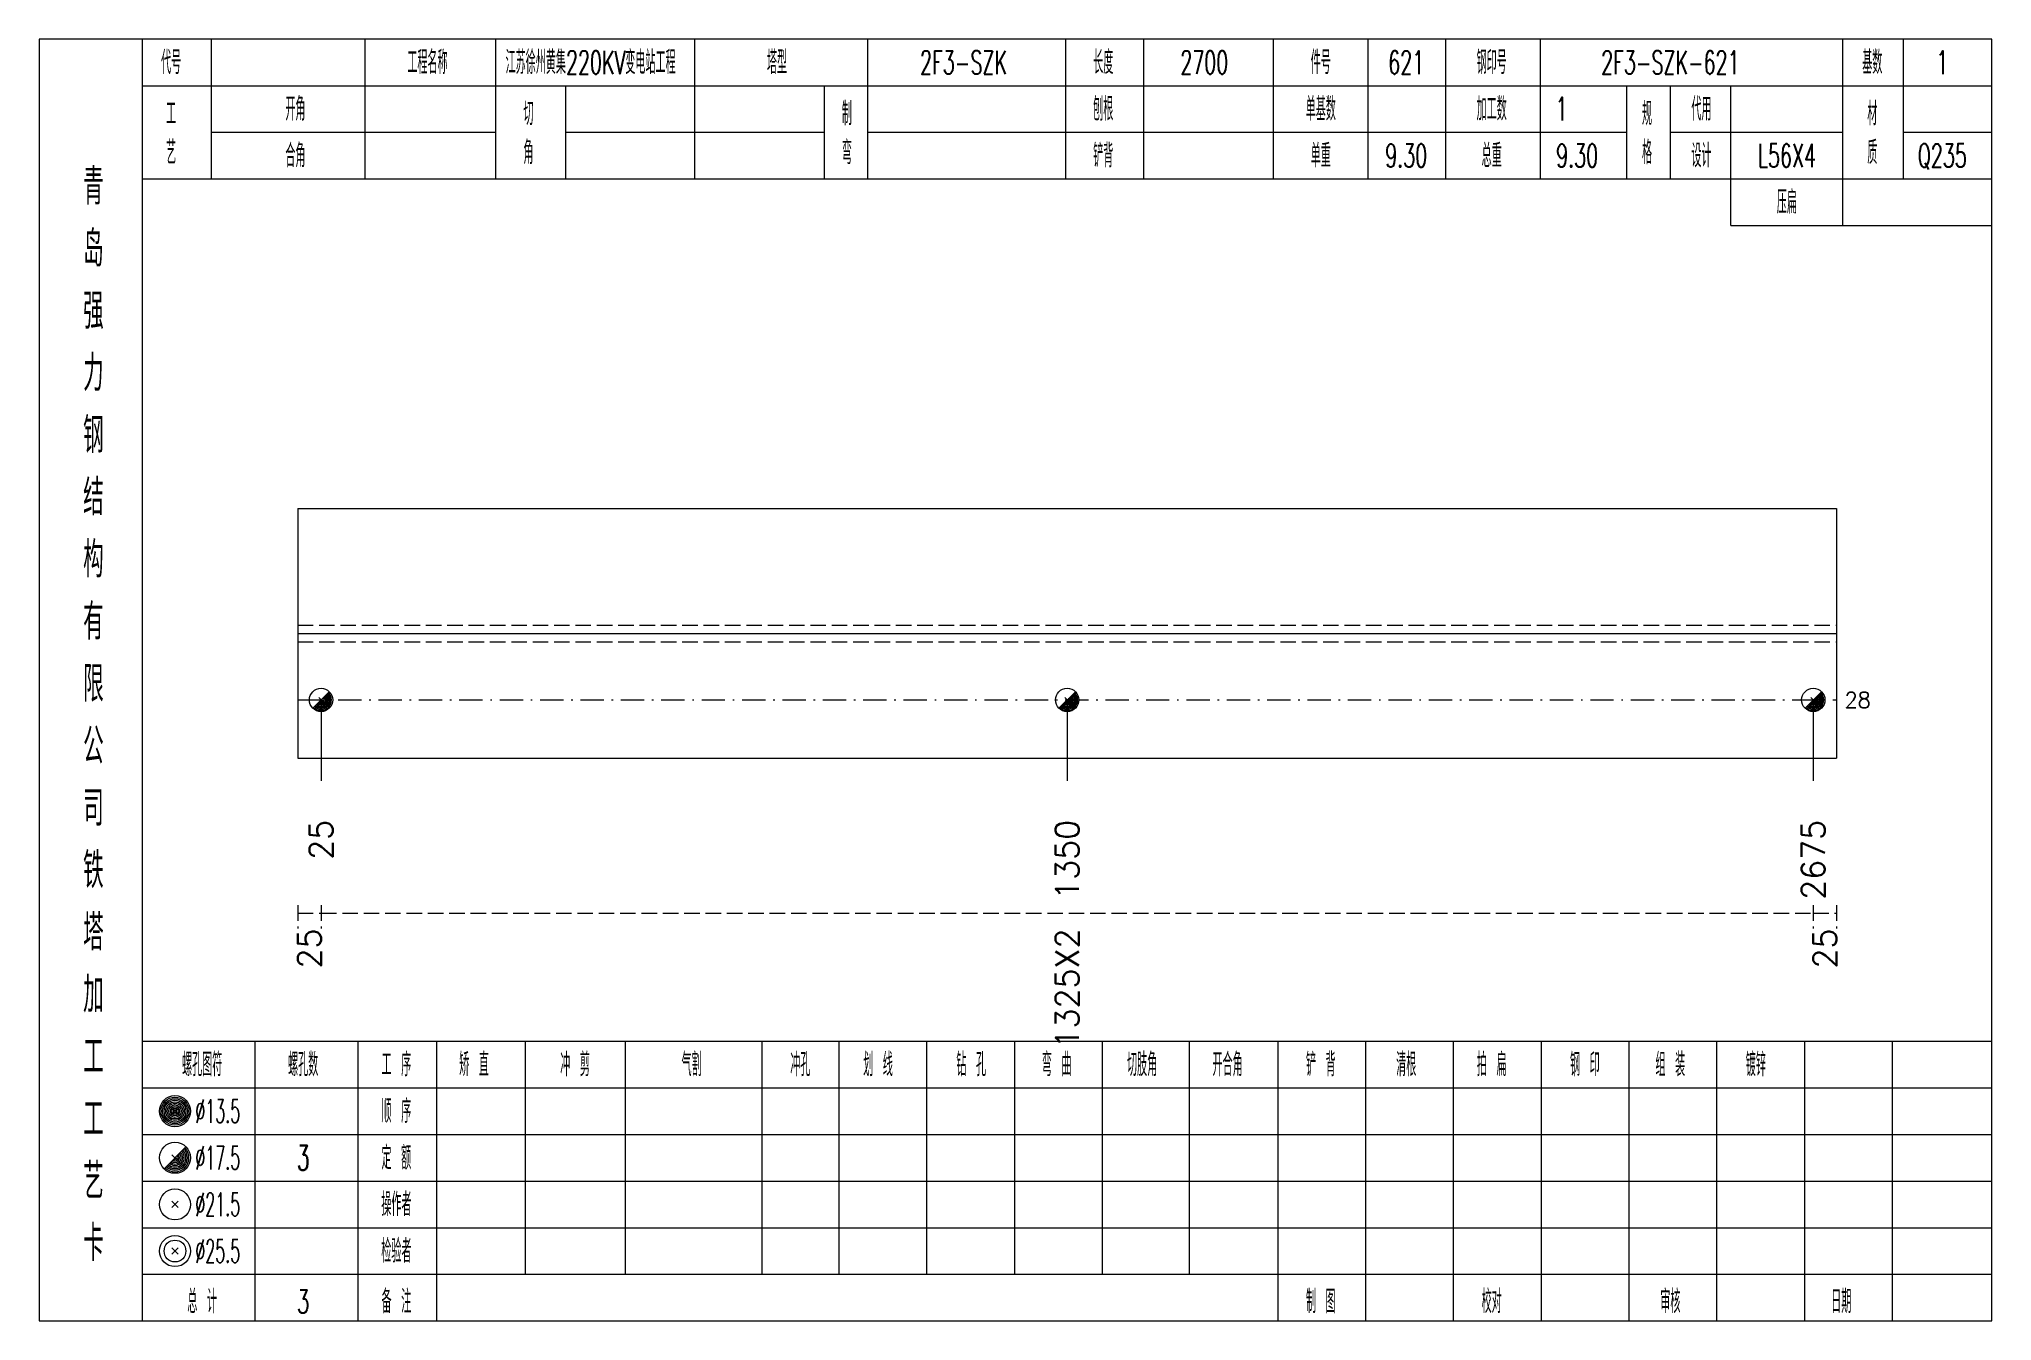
# Model space of a CAD drawing. Extents: x 0 to 4623, y -1159 to 4890.
# Drawn here: x 311.4 to 562.8, y 1800 to 1965 of the extents above; entities that cross this region are included whole.
import ezdxf
from ezdxf.enums import TextEntityAlignment as Align

# ---------------------------------------------------------------- set-up
doc = ezdxf.new("R2010")
doc.units = 0
doc.header["$MEASUREMENT"] = 0
doc.linetypes.add('一点画线', pattern=[5.2, 3, -1, 0.2, -1])
doc.linetypes.add('虚线', pattern=[2.75, 2, -0.75])
doc.layers.get('0').update_dxf_attribs({"linetype": 'CONTINUOUS', "lineweight": 25})
for name, color, linetype, lineweight in [('1', 7, 'CONTINUOUS', 25), ('4', 7, 'CONTINUOUS', 25), ('5', 7, 'CONTINUOUS', 25)]:
    doc.layers.add(name, color=color, linetype=linetype, lineweight=lineweight)
doc.styles.get("Standard").update_dxf_attribs({"font": 'simplex.shx', "width": 0.7, "height": 3, "bigfont": 'gbhzfs.shx'})

msp = doc.modelspace()

# ---------------------------------------------------------------- texts
at = {"color": 7, "linetype": 'Continuous', "lineweight": 13}
msp.add_text('28', height=2, dxfattribs=at).set_placement((543.8, 1879.929), align=Align.MIDDLE_LEFT)
at = {"color": 8, "linetype": 'Continuous', "lineweight": 9}
for s, p in [('25', (346.2, 1850.5)), ('1325X2', (443.75, 1850.5)), ('25', (541.3, 1850.5))]:
    msp.add_text(s, height=3, rotation=90, dxfattribs=at).set_placement(p, align=Align.MIDDLE_RIGHT)
at = {"layer": '1', "color": 7, "linetype": 'Continuous', "lineweight": 13}
for s, p in [('25', (347.7, 1864.5)), ('1350', (443.75, 1864.5)), ('2675', (539.8, 1864.5))]:
    msp.add_text(s, height=3, rotation=90, dxfattribs=at).set_placement(p, align=Align.MIDDLE_RIGHT)
at = {"layer": '4', "color": 1, "linetype": 'Continuous', "lineweight": 13}
for s, height, width, p in [('代号', 3, 0.6, (328.4, 1962)), ('工程名称', 3, 0.6, (361.4, 1962)), ('江苏徐州黄集220KV变电站工程', 3, 0.6, (382.4, 1962)), ('塔型', 3, 0.6, (406.4, 1962)), ('2F3-SZK', 3, 0.6, (430.4, 1962)), ('长度', 3, 0.6, (448.4, 1962)), ('2700', 3, 0.6, (461.4, 1962)), ('件号', 3, 0.6, (476.4, 1962)), ('621', 3, 0.6, (487.4, 1962)), ('钢印号', 3, 0.6, (498.4, 1962)), ('2F3-SZK-621', 3, 0.6, (521.4, 1962)), ('基数', 3, 0.6, (547.4, 1962)), ('1', 3, 0.6, (556.4, 1962)), ('工', 3, 0.6, (328.4, 1955.4)), ('开角', 3, 0.6, (344.4, 1956)), ('切', 3, 0.6, (374.4, 1955.4)), ('制', 3, 0.6, (415.4, 1955.4)), ('刨根', 3, 0.6, (448.4, 1956)), ('单基数', 3, 0.6, (476.4, 1956)), ('加工数', 3, 0.6, (498.4, 1956)), ('1', 3, 0.6, (507.4, 1956)), ('规', 3, 0.6, (518.4, 1955.4)), ('代用', 3, 0.6, (525.4, 1956)), ('材', 3, 0.6, (547.4, 1955.4)), ('艺', 3, 0.6, (328.4, 1950.4)), ('合角', 3, 0.6, (344.4, 1950)), ('角', 3, 0.6, (374.4, 1950.4)), ('弯', 3, 0.6, (415.4, 1950.4)), ('铲背', 3, 0.6, (448.4, 1950)), ('单重', 3, 0.6, (476.4, 1950)), ('9.30', 3, 0.6, (487.4, 1950)), ('总重', 3, 0.6, (498.4, 1950)), ('9.30', 3, 0.6, (509.4, 1950)), ('格', 3, 0.6, (518.4, 1950.4)), ('设计', 3, 0.6, (525.4, 1950)), ('L56X4', 3, 0.6, (536.4, 1950)), ('质', 3, 0.6, (547.4, 1950.4)), ('Q235', 3, 0.6, (556.4, 1950)), ('青', 4.6, 0.8, (318.4, 1946)), ('压扁', 3, 0.6, (536.4, 1944)), ('岛', 4.6, 0.8, (318.4, 1938)), ('强', 4.6, 0.8, (318.4, 1930)), ('力', 4.6, 0.8, (318.4, 1922)), ('钢', 4.6, 0.8, (318.4, 1914)), ('结', 4.6, 0.8, (318.4, 1906)), ('构', 4.6, 0.8, (318.4, 1898)), ('有', 4.6, 0.8, (318.4, 1890)), ('限', 4.6, 0.8, (318.4, 1882)), ('公', 4.6, 0.8, (318.4, 1874)), ('司', 4.6, 0.8, (318.4, 1866)), ('铁', 4.6, 0.8, (318.4, 1858)), ('塔', 4.6, 0.8, (318.4, 1850)), ('加', 4.6, 0.8, (318.4, 1842)), ('工', 4.6, 0.8, (318.4, 1834)), ('螺孔图符', 3, 0.6, (332.4, 1833)), ('螺孔数', 3, 0.6, (345.4, 1833)), ('工 序', 3, 0.6, (357.4, 1833)), ('矫 直', 3, 0.6, (367.4, 1833)), ('冲 剪', 3, 0.6, (380.4, 1833)), ('气割', 3, 0.6, (395.4, 1833)), ('冲孔', 3, 0.6, (409.4, 1833)), ('划 线', 3, 0.6, (419.4, 1833)), ('钻 孔', 3, 0.6, (431.4, 1833)), ('弯 曲', 3, 0.6, (442.4, 1833)), ('切肢角', 3, 0.6, (453.4, 1833)), ('开合角', 3, 0.6, (464.4, 1833)), ('铲 背', 3, 0.6, (476.4, 1833)), ('清根', 3, 0.6, (487.4, 1833)), ('拍 扁', 3, 0.6, (498.4, 1833)), ('钢 印', 3, 0.6, (510.4, 1833)), ('组 装', 3, 0.6, (521.4, 1833)), ('镀锌', 3, 0.6, (532.4, 1833)), ('工', 4.6, 0.8, (318.4, 1826)), ('%%C13.5', 3, 0.5, (334.4, 1827)), ('顺 序', 3, 0.6, (357.4, 1827)), ('定 额', 3, 0.6, (357.4, 1821)), ('艺', 4.6, 0.8, (318.4, 1818)), ('%%C17.5', 3, 0.5, (334.4, 1821)), ('3', 3.2, 0.6, (345.4, 1821)), ('%%C21.5', 3, 0.5, (334.4, 1815)), ('操作者', 3, 0.6, (357.4, 1815)), ('卡', 4.6, 0.8, (318.4, 1810)), ('%%C25.5', 3, 0.5, (334.4, 1809)), ('检验者', 3, 0.6, (357.4, 1809)), ('总 计', 3, 0.6, (332.4, 1802.5)), ('3', 3, 0.6, (345.4, 1802.5)), ('备 注', 3, 0.6, (357.4, 1802.5)), ('制 图', 3, 0.6, (476.4, 1802.5)), ('校对', 3, 0.6, (498.4, 1802.5)), ('审核', 3, 0.6, (521.4, 1802.5)), ('日期', 3, 0.6, (543.4, 1802.5))]:
    msp.add_text(s, height=height, dxfattribs=dict(at, width=width)).set_placement(p, align=Align.MIDDLE_CENTER)

# ---------------------------------------------------------------- blocks, each defined once
blk = doc.blocks.new('孔17.5')
at = {"layer": '5', "color": 7, "linetype": 'Continuous', "lineweight": 13}
for p, q in [((-0.707, -0.707), (0.707, 0.707)), ((-0.2, 0.2), (0.2, -0.2))]:
    blk.add_line(p, q, dxfattribs=at)
blk.add_circle((0, 0), 1, dxfattribs=at)
for radius in [0.9, 0.8, 0.7, 0.6, 0.5, 0.4, 0.3, 0.2, 0.1]:
    blk.add_arc((0, 0), radius, 225, 45, dxfattribs=at)

# ---------------------------------------------------------------- linework, layer by layer
at = {"color": 7, "linetype": 'Continuous', "lineweight": 18}
for p, q in [((344.7, 1904.571), (344.7, 1872.429)), ((344.7, 1904.571), (542.8, 1904.571)), ((542.8, 1904.571), (542.8, 1872.429)), ((344.7, 1888.5), (542.8, 1888.5))]:
    msp.add_line(p, q, dxfattribs=at)
at = {"color": 1, "linetype": '虚线', "lineweight": 18}
for p, q in [((344.7, 1889.571), (542.8, 1889.571)), ((344.7, 1887.429), (542.8, 1887.429))]:
    msp.add_line(p, q, dxfattribs=at)
at = {"color": 3, "linetype": '一点画线', "lineweight": 13}
msp.add_line((344.7, 1879.929), (542.8, 1879.929), dxfattribs=at)
at = {"color": 7, "linetype": 'Continuous', "lineweight": 13}
for p, q in [((347.7, 1879.929), (347.7, 1869.5)), ((443.75, 1879.929), (443.75, 1869.5)), ((539.8, 1879.929), (539.8, 1869.5))]:
    msp.add_line(p, q, dxfattribs=at)
at = {"color": 8, "linetype": '虚线', "lineweight": 9}
for p, q in [((344.7, 1853.5), (344.7, 1850.5)), ((347.7, 1853.5), (347.7, 1850.5)), ((347.7, 1853.5), (347.7, 1850.5)), ((539.8, 1853.5), (539.8, 1850.5)), ((539.8, 1853.5), (539.8, 1850.5)), ((542.8, 1853.5), (542.8, 1850.5)), ((344.7, 1852.5), (347.7, 1852.5)), ((347.7, 1852.5), (539.8, 1852.5)), ((539.8, 1852.5), (542.8, 1852.5))]:
    msp.add_line(p, q, dxfattribs=at)
at = {"layer": '1', "color": 7, "linetype": 'Continuous', "lineweight": 18}
msp.add_line((344.7, 1872.429), (542.8, 1872.429), dxfattribs=at)
at = {"layer": '4', "color": 1, "linetype": 'Continuous', "lineweight": 18}
for p, q in [((324.7, 1800), (324.7, 1965)), ((333.6, 1947), (333.6, 1965)), ((353.4, 1947), (353.4, 1965)), ((370.2, 1947), (370.2, 1965)), ((395.8, 1947), (395.8, 1965)), ((418.1, 1947), (418.1, 1965)), ((443.6, 1947), (443.6, 1965)), ((453.6, 1947), (453.6, 1965)), ((470.3, 1947), (470.3, 1965)), ((482.5, 1947), (482.5, 1965)), ((492.5, 1947), (492.5, 1965)), ((504.7, 1947), (504.7, 1965)), ((543.6, 1941), (543.6, 1965)), ((551.4, 1947), (551.4, 1965)), ((324.7, 1959), (562.8, 1959)), ((379.2, 1947), (379.2, 1959)), ((412.5, 1947), (412.5, 1959)), ((515.8, 1947), (515.8, 1959)), ((521.4, 1947), (521.4, 1959)), ((529.2, 1941), (529.2, 1959)), ((333.6, 1953), (370.2, 1953)), ((379.2, 1953), (412.5, 1953)), ((418.1, 1953), (515.8, 1953)), ((521.4, 1953), (543.6, 1953)), ((551.4, 1953), (562.8, 1953)), ((324.7, 1947), (562.8, 1947)), ((529.2, 1941), (562.8, 1941)), ((324.7, 1836), (562.8, 1836)), ((339.2, 1800), (339.2, 1836)), ((352.5, 1800), (352.5, 1836)), ((362.6, 1800), (362.6, 1836)), ((374, 1806), (374, 1836)), ((386.9, 1806), (386.9, 1836)), ((404.5, 1806), (404.5, 1836)), ((414.4, 1806), (414.4, 1836)), ((425.7, 1806), (425.7, 1836)), ((437, 1806), (437, 1836)), ((448.3, 1806), (448.3, 1836)), ((459.5, 1806), (459.5, 1836)), ((470.9, 1806), (470.9, 1836)), ((482.2, 1806), (482.2, 1836)), ((493.5, 1806), (493.5, 1836)), ((504.8, 1806), (504.8, 1836)), ((516.1, 1806), (516.1, 1836)), ((527.4, 1806), (527.4, 1836)), ((538.7, 1806), (538.7, 1836)), ((550, 1806), (550, 1836)), ((324.7, 1830), (562.8, 1830)), ((324.7, 1824), (562.8, 1824)), ((324.7, 1818), (562.8, 1818)), ((324.7, 1812), (562.8, 1812)), ((324.7, 1806), (562.8, 1806)), ((470.9, 1800), (470.9, 1806)), ((482.2, 1800), (482.2, 1806)), ((493.5, 1800), (493.5, 1806)), ((504.8, 1800), (504.8, 1806)), ((516.1, 1800), (516.1, 1806)), ((527.4, 1800), (527.4, 1806)), ((538.7, 1800), (538.7, 1806)), ((550, 1800), (550, 1806))]:
    msp.add_line(p, q, dxfattribs=at)
at = {"layer": '4', "color": 7, "linetype": 'Continuous', "lineweight": 13}
for p, q in [((328.7, 1826.8), (329.1, 1827.2)), ((329.1, 1826.8), (328.7, 1827.2)), ((327.486, 1819.586), (330.314, 1822.414)), ((328.5, 1821.4), (329.3, 1820.6)), ((328.5, 1814.6), (329.3, 1815.4)), ((328.5, 1815.4), (329.3, 1814.6)), ((328.5, 1808.6), (329.3, 1809.4)), ((328.5, 1809.4), (329.3, 1808.6))]:
    msp.add_line(p, q, dxfattribs=at)
at = {"layer": '4', "color": 1, "linetype": 'Continuous', "lineweight": 18}
msp.add_lwpolyline([(311.4, 1965), (311.4, 1800), (562.8, 1800), (562.8, 1965)], close=True, dxfattribs=at)
at = {"layer": '4', "color": 7, "linetype": 'Continuous', "lineweight": 13}
for centre, radius in [((328.9, 1827), 2), ((328.9, 1827), 1.8), ((328.9, 1827), 1.6), ((328.9, 1827), 1.4), ((328.9, 1827), 1.2), ((328.9, 1827), 1), ((328.9, 1827), 0.8), ((328.9, 1827), 0.6), ((328.9, 1827), 0.4), ((328.9, 1827), 0.2), ((328.9, 1821), 2), ((328.9, 1815), 2), ((328.9, 1809), 2), ((328.9, 1809), 1.4)]:
    msp.add_circle(centre, radius, dxfattribs=at)
for radius in [1.8, 1.6, 1.4, 1.2, 1, 0.8, 0.6, 0.4, 0.2]:
    msp.add_arc((328.9, 1821), radius, 225, 45, dxfattribs=at)

# ---------------------------------------------------------------- block references
at = {"layer": '1', "color": 7, "linetype": 'Continuous', "lineweight": 13, "xscale": 1.5, "yscale": 1.5, "zscale": 1.5}
for p in [(347.7, 1879.929), (443.75, 1879.929), (539.8, 1879.929)]:
    msp.add_blockref('孔17.5', p, dxfattribs=at)

msp.set_redraw_order([(e.dxf.handle, doc.entitydb.next_handle()) for e in msp.query("TEXT MTEXT ATTDEF DIMENSION ARC_DIMENSION")])  # texts and dimensions are drawn at this point

doc.saveas('drawing.dxf')
